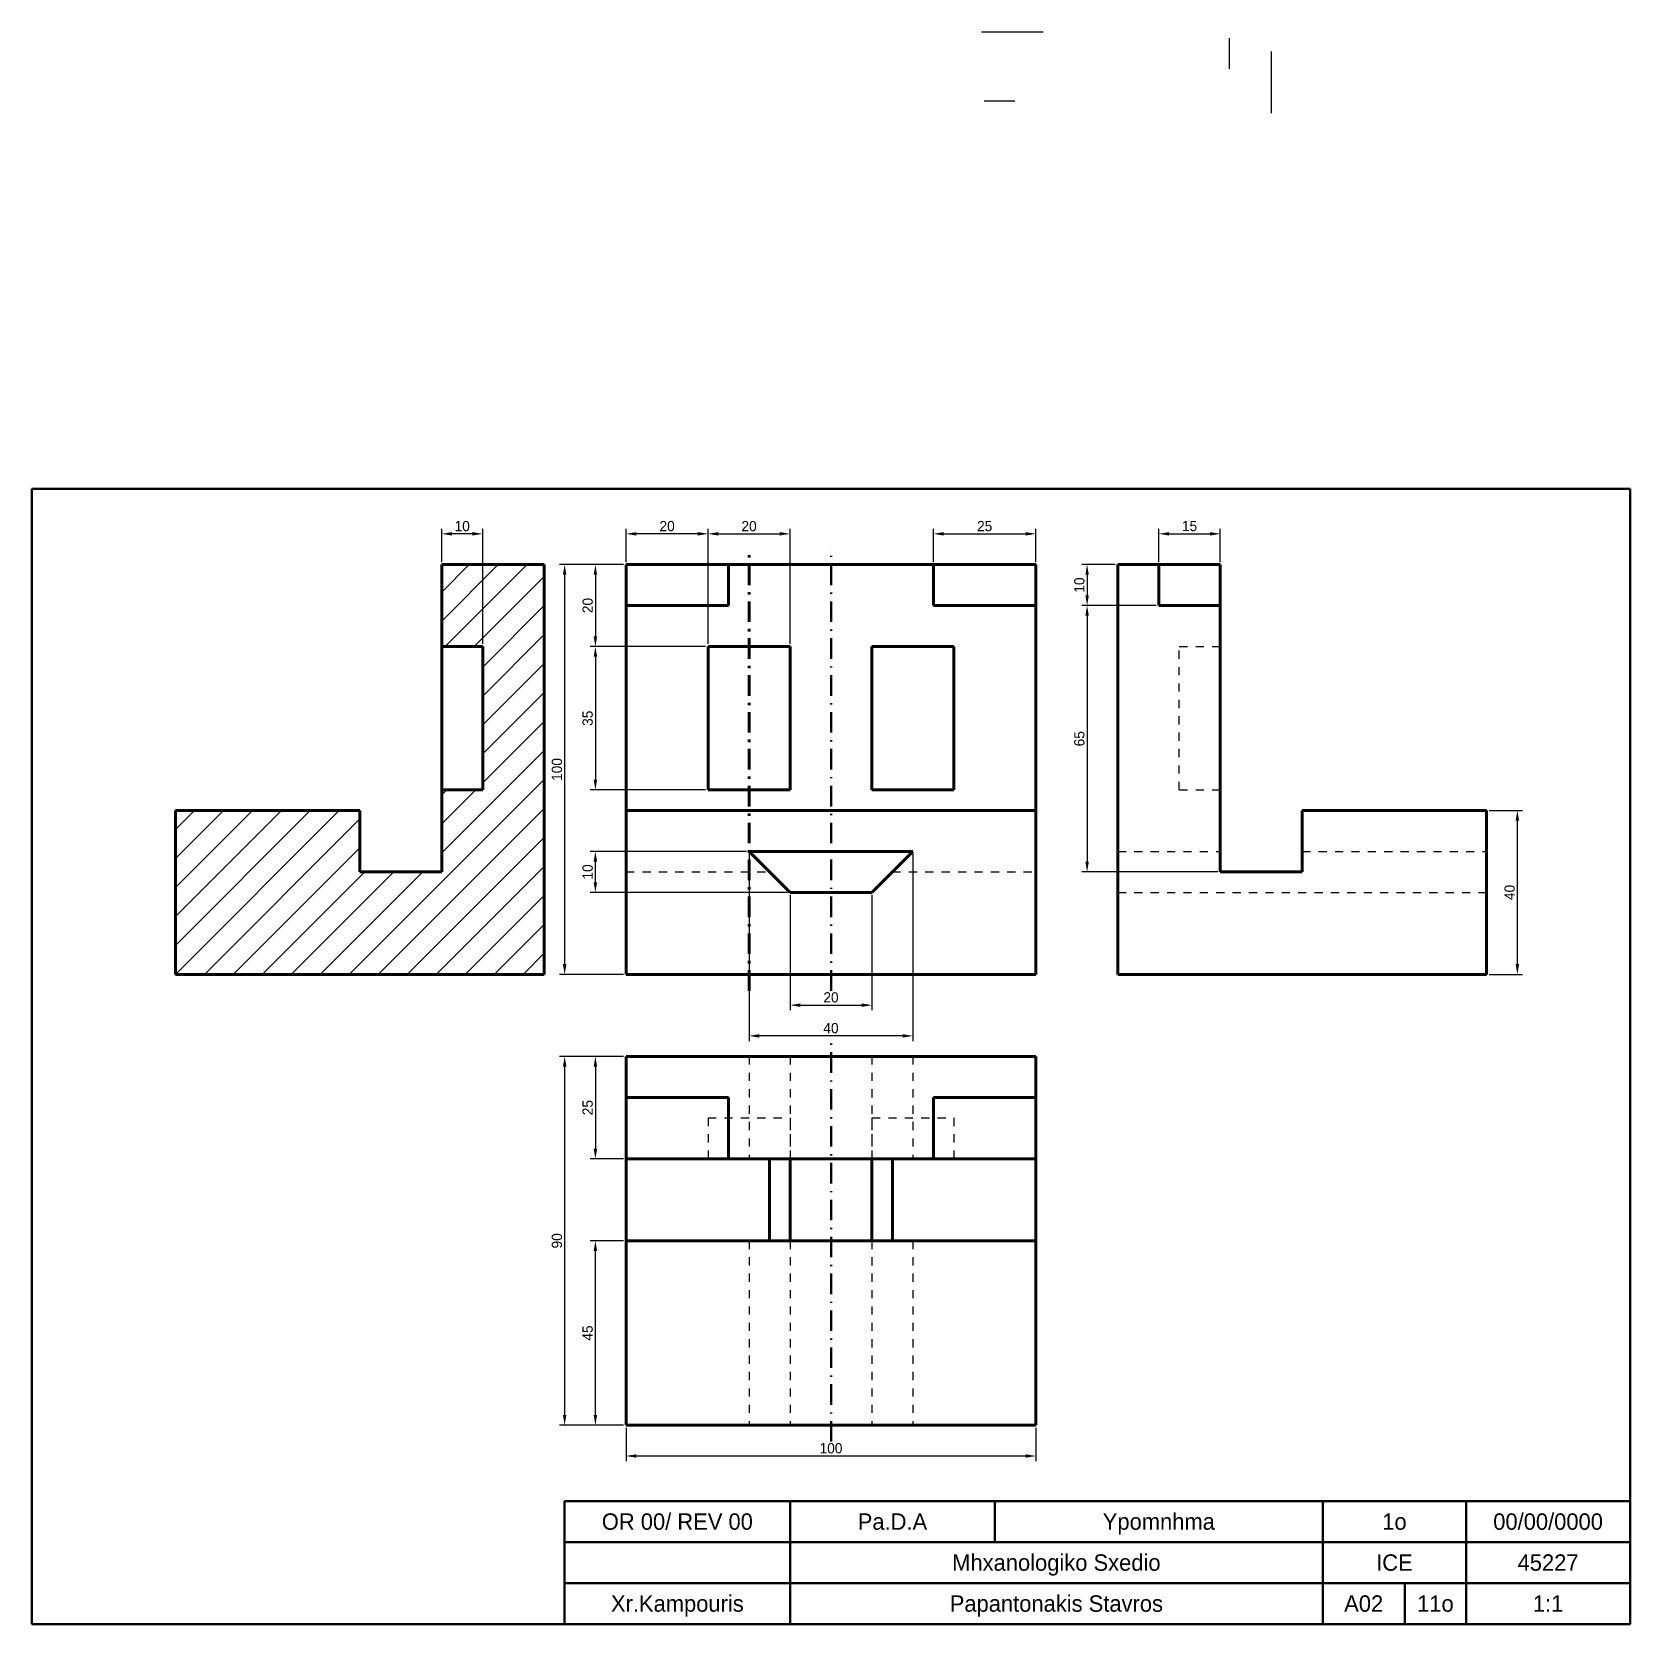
# Model space of a CAD drawing. Header units: millimetres. Extents: x 0 to 903, y 0 to 980.
# Drawn here: x 0 to 390, y 0 to 388.4 of the extents above; entities that cross this region are included whole.
import ezdxf
from ezdxf.enums import TextEntityAlignment as Align

# ---------------------------------------------------------------- set-up
doc = ezdxf.new("R2010")
doc.units = ezdxf.units.MM
for name, pattern in [('diak', [4, 2, -2]), ('simetrias.lin', [9, 5, -1.85, 0.3, -1.85]), ('tomis.lin', [9, 5, -1.7, 0.6, -1.7])]:
    doc.linetypes.add(name, pattern=pattern)
doc.dimstyles.new('ISO-25', dxfattribs={"dimtxt": 2.5, "dimasz": 2.5, "dimexe": 1.25, "dimexo": 0.625, "dimtad": 1, "dimtxsty": 'Standard', "dimcen": 2.5, "dimadec": 0, "dimazin": 0, "dimtfac": 1, "dimtmove": 0, "dimatfit": 3, "dimfxl": 0, "dimarcsym": 0})

msp = doc.modelspace()

# ---------------------------------------------------------------- texts
for s, p in [('OR 00/ REV 00', (157.5, 25)), ('Pa.D.A', (210, 25)), ('Ypomnhma', (275, 25)), ('1o', (332.5, 25)), ('00/00/0000', (370, 25)), ('Mhxanologiko Sxedio', (250, 15)), ('ICE', (332.5, 15)), ('45227', (370, 15)), ('Xr.Kampouris', (157.5, 5)), ('Papantonakis Stavros', (250, 5)), ('A02', (325, 5)), ('11o', (342.5, 5)), ('1:1', (370, 5))]:
    msp.add_text(s, height=4).set_placement(p, align=Align.MIDDLE_CENTER)

# ---------------------------------------------------------------- blocks, each defined once
blk = doc.blocks.new('*D14')
at = {"color": 0, "lineweight": -2}
for p, q in [((220, 259.12), (220, 267.25)), ((222.5, 266), (242.5, 266)), ((245, 259.12), (245, 267.25))]:
    blk.add_line(p, q, dxfattribs=at)
at = {"color": 0}
for points in [[(222.5, 266.42), (222.5, 265.58), (220, 266)], [(242.5, 266.42), (242.5, 265.58), (245, 266)]]:
    blk.add_solid(points, dxfattribs=at)
at = {"layer": 'Defpoints', "color": 0}
for p in [(245, 266), (220, 258.5), (245, 258.5)]:
    blk.add_point(p, dxfattribs=at)
at = {"color": 0, "insert": (232.5, 267.87), "char_height": 2.5, "attachment_point": 5}
blk.add_mtext('25', dxfattribs=at)
blk = doc.blocks.new('*D22')
at = {"color": 0, "lineweight": -2}
for p, q in [((275, 259.12), (275, 267.25)), ((277.5, 266), (287.5, 266)), ((290, 259.12), (290, 267.25))]:
    blk.add_line(p, q, dxfattribs=at)
at = {"color": 0}
for points in [[(277.5, 266.42), (277.5, 265.58), (275, 266)], [(287.5, 266.42), (287.5, 265.58), (290, 266)]]:
    blk.add_solid(points, dxfattribs=at)
at = {"layer": 'Defpoints', "color": 0}
for p in [(290, 266), (275, 258.5), (290, 258.5)]:
    blk.add_point(p, dxfattribs=at)
at = {"color": 0, "insert": (282.5, 267.88), "char_height": 2.5, "attachment_point": 5}
blk.add_mtext('15', dxfattribs=at)
blk = doc.blocks.new('*D60')
at = {"color": 0, "lineweight": -2}
for p, q in [((145, 47.88), (145, 39.75)), ((245, 47.88), (245, 39.75)), ((147.5, 41), (242.5, 41))]:
    blk.add_line(p, q, dxfattribs=at)
at = {"color": 0}
for points in [[(147.5, 41.42), (147.5, 40.58), (145, 41)], [(242.5, 41.42), (242.5, 40.58), (245, 41)]]:
    blk.add_solid(points, dxfattribs=at)
at = {"layer": 'Defpoints', "color": 0}
for p in [(145, 48.5), (245, 48.5), (245, 41)]:
    blk.add_point(p, dxfattribs=at)
at = {"color": 0, "insert": (195, 42.88), "char_height": 2.5, "attachment_point": 5}
blk.add_mtext('100', dxfattribs=at)
blk = doc.blocks.new('*D64')
at = {"color": 0, "lineweight": -2}
for p, q in [((165, 239.12), (165, 267.25)), ((167.5, 266), (182.5, 266)), ((185, 239.12), (185, 267.25))]:
    blk.add_line(p, q, dxfattribs=at)
at = {"color": 0}
for points in [[(167.5, 266.42), (167.5, 265.58), (165, 266)], [(182.5, 266.42), (182.5, 265.58), (185, 266)]]:
    blk.add_solid(points, dxfattribs=at)
at = {"layer": 'Defpoints', "color": 0}
for p in [(185, 266), (165, 238.5), (185, 238.5)]:
    blk.add_point(p, dxfattribs=at)
at = {"color": 0, "insert": (175, 267.87), "char_height": 2.5, "attachment_point": 5}
blk.add_mtext('20', dxfattribs=at)
blk = doc.blocks.new('*D72')
at = {"color": 0, "lineweight": -2}
for p, q in [((355.62, 198.5), (363.75, 198.5)), ((362.5, 161), (362.5, 196)), ((355.62, 158.5), (363.75, 158.5))]:
    blk.add_line(p, q, dxfattribs=at)
at = {"color": 0}
for points in [[(362.08, 196), (362.92, 196), (362.5, 198.5)], [(362.08, 161), (362.92, 161), (362.5, 158.5)]]:
    blk.add_solid(points, dxfattribs=at)
at = {"layer": 'Defpoints', "color": 0}
for p in [(355, 198.5), (362.5, 198.5), (355, 158.5)]:
    blk.add_point(p, dxfattribs=at)
at = {"color": 0, "insert": (360.62, 178.5), "char_height": 2.5, "attachment_point": 5, "rotation": 90}
blk.add_mtext('40', dxfattribs=at)
blk = doc.blocks.new('*D73')
at = {"color": 0, "lineweight": -2}
for p, q in [((144.38, 138.5), (128.75, 138.5)), ((130, 136), (130, 51)), ((144.38, 48.5), (128.75, 48.5))]:
    blk.add_line(p, q, dxfattribs=at)
at = {"color": 0}
for points in [[(129.58, 136), (130.42, 136), (130, 138.5)], [(129.58, 51), (130.42, 51), (130, 48.5)]]:
    blk.add_solid(points, dxfattribs=at)
at = {"layer": 'Defpoints', "color": 0}
for p in [(145, 138.5), (130, 48.5), (145, 48.5)]:
    blk.add_point(p, dxfattribs=at)
at = {"color": 0, "insert": (128.12, 93.5), "char_height": 2.5, "attachment_point": 5, "rotation": 90}
blk.add_mtext('90', dxfattribs=at)
blk = doc.blocks.new('*D74')
at = {"color": 0, "lineweight": -2}
for p, q in [((144.38, 138.5), (136.25, 138.5)), ((137.5, 136), (137.5, 116)), ((144.38, 113.5), (136.25, 113.5))]:
    blk.add_line(p, q, dxfattribs=at)
at = {"color": 0}
for points in [[(137.08, 136), (137.92, 136), (137.5, 138.5)], [(137.08, 116), (137.92, 116), (137.5, 113.5)]]:
    blk.add_solid(points, dxfattribs=at)
at = {"layer": 'Defpoints', "color": 0}
for p in [(145, 138.5), (137.5, 113.5), (145, 113.5)]:
    blk.add_point(p, dxfattribs=at)
at = {"color": 0, "insert": (135.62, 126), "char_height": 2.5, "attachment_point": 5, "rotation": 90}
blk.add_mtext('25', dxfattribs=at)
blk = doc.blocks.new('*D75')
at = {"color": 0, "lineweight": -2}
for p, q in [((175, 187.88), (175, 142.25)), ((215, 187.88), (215, 142.25)), ((212.5, 143.5), (177.5, 143.5))]:
    blk.add_line(p, q, dxfattribs=at)
at = {"color": 0}
for points in [[(177.5, 143.92), (177.5, 143.08), (175, 143.5)], [(212.5, 143.92), (212.5, 143.08), (215, 143.5)]]:
    blk.add_solid(points, dxfattribs=at)
at = {"layer": 'Defpoints', "color": 0}
for p in [(175, 188.5), (215, 188.5), (175, 143.5)]:
    blk.add_point(p, dxfattribs=at)
at = {"color": 0, "insert": (195, 145.38), "char_height": 2.5, "attachment_point": 5}
blk.add_mtext('40', dxfattribs=at)
blk = doc.blocks.new('*D76')
at = {"color": 0, "lineweight": -2}
for p, q in [((185, 177.88), (185, 149.75)), ((205, 177.88), (205, 149.75)), ((187.5, 151), (202.5, 151))]:
    blk.add_line(p, q, dxfattribs=at)
at = {"color": 0}
for points in [[(187.5, 151.42), (187.5, 150.58), (185, 151)], [(202.5, 151.42), (202.5, 150.58), (205, 151)]]:
    blk.add_solid(points, dxfattribs=at)
at = {"layer": 'Defpoints', "color": 0}
for p in [(185, 178.5), (205, 178.5), (205, 151)]:
    blk.add_point(p, dxfattribs=at)
at = {"color": 0, "insert": (195, 152.88), "char_height": 2.5, "attachment_point": 5}
blk.add_mtext('20', dxfattribs=at)
blk = doc.blocks.new('*D86')
at = {"color": 0, "lineweight": -2}
for p, q in [((145, 259.12), (145, 267.25)), ((162.5, 266), (147.5, 266)), ((165, 239.12), (165, 267.25))]:
    blk.add_line(p, q, dxfattribs=at)
at = {"color": 0}
for points in [[(147.5, 266.42), (147.5, 265.58), (145, 266)], [(162.5, 266.42), (162.5, 265.58), (165, 266)]]:
    blk.add_solid(points, dxfattribs=at)
at = {"layer": 'Defpoints', "color": 0}
for p in [(145, 266), (145, 258.5), (165, 238.5)]:
    blk.add_point(p, dxfattribs=at)
at = {"color": 0, "insert": (155, 267.87), "char_height": 2.5, "attachment_point": 5}
blk.add_mtext('20', dxfattribs=at)
blk = doc.blocks.new('*D88')
at = {"color": 0, "lineweight": -2}
for p, q in [((274.38, 248.5), (256.25, 248.5)), ((257.5, 246), (257.5, 186)), ((289.38, 183.5), (256.25, 183.5))]:
    blk.add_line(p, q, dxfattribs=at)
at = {"color": 0}
for points in [[(257.08, 246), (257.92, 246), (257.5, 248.5)], [(257.08, 186), (257.92, 186), (257.5, 183.5)]]:
    blk.add_solid(points, dxfattribs=at)
at = {"layer": 'Defpoints', "color": 0}
for p in [(275, 248.5), (257.5, 183.5), (290, 183.5)]:
    blk.add_point(p, dxfattribs=at)
at = {"color": 0, "insert": (255.62, 216), "char_height": 2.5, "attachment_point": 5, "rotation": 90}
blk.add_mtext('65', dxfattribs=at)
blk = doc.blocks.new('*D89')
at = {"color": 0, "lineweight": -2}
for p, q in [((144.38, 93.5), (136.25, 93.5)), ((137.5, 51), (137.5, 91)), ((144.38, 48.5), (136.25, 48.5))]:
    blk.add_line(p, q, dxfattribs=at)
at = {"color": 0}
for points in [[(137.08, 91), (137.92, 91), (137.5, 93.5)], [(137.08, 51), (137.92, 51), (137.5, 48.5)]]:
    blk.add_solid(points, dxfattribs=at)
at = {"layer": 'Defpoints', "color": 0}
for p in [(137.5, 93.5), (145, 93.5), (145, 48.5)]:
    blk.add_point(p, dxfattribs=at)
at = {"color": 0, "insert": (135.62, 71), "char_height": 2.5, "attachment_point": 5, "rotation": 90}
blk.add_mtext('45', dxfattribs=at)
blk = doc.blocks.new('*D90')
at = {"color": 0, "lineweight": -2}
for p, q in [((144.38, 258.5), (128.75, 258.5)), ((130, 256), (130, 161)), ((144.38, 158.5), (128.75, 158.5))]:
    blk.add_line(p, q, dxfattribs=at)
at = {"color": 0}
for points in [[(129.58, 256), (130.42, 256), (130, 258.5)], [(129.58, 161), (130.42, 161), (130, 158.5)]]:
    blk.add_solid(points, dxfattribs=at)
at = {"layer": 'Defpoints', "color": 0}
for p in [(145, 258.5), (130, 158.5), (145, 158.5)]:
    blk.add_point(p, dxfattribs=at)
at = {"color": 0, "insert": (128.12, 208.5), "char_height": 2.5, "attachment_point": 5, "rotation": 90}
blk.add_mtext('100', dxfattribs=at)
blk = doc.blocks.new('*D93')
at = {"color": 0, "lineweight": -2}
for p, q in [((144.38, 258.5), (136.25, 258.5)), ((137.5, 256), (137.5, 241)), ((164.38, 238.5), (136.25, 238.5))]:
    blk.add_line(p, q, dxfattribs=at)
at = {"color": 0}
for points in [[(137.08, 256), (137.92, 256), (137.5, 258.5)], [(137.08, 241), (137.92, 241), (137.5, 238.5)]]:
    blk.add_solid(points, dxfattribs=at)
at = {"layer": 'Defpoints', "color": 0}
for p in [(145, 258.5), (137.5, 238.5), (165, 238.5)]:
    blk.add_point(p, dxfattribs=at)
at = {"color": 0, "insert": (135.62, 248.5), "char_height": 2.5, "attachment_point": 5, "rotation": 90}
blk.add_mtext('20', dxfattribs=at)
blk = doc.blocks.new('*D94')
at = {"color": 0, "lineweight": -2}
for p, q in [((164.38, 238.5), (136.25, 238.5)), ((137.5, 236), (137.5, 206)), ((164.38, 203.5), (136.25, 203.5))]:
    blk.add_line(p, q, dxfattribs=at)
at = {"color": 0}
for points in [[(137.08, 236), (137.92, 236), (137.5, 238.5)], [(137.08, 206), (137.92, 206), (137.5, 203.5)]]:
    blk.add_solid(points, dxfattribs=at)
at = {"layer": 'Defpoints', "color": 0}
for p in [(165, 238.5), (137.5, 203.5), (165, 203.5)]:
    blk.add_point(p, dxfattribs=at)
at = {"color": 0, "insert": (135.62, 221), "char_height": 2.5, "attachment_point": 5, "rotation": 90}
blk.add_mtext('35', dxfattribs=at)
blk = doc.blocks.new('*D95')
at = {"color": 0, "lineweight": -2}
for p, q in [((174.38, 188.5), (136.25, 188.5)), ((137.5, 181), (137.5, 186)), ((184.38, 178.5), (136.25, 178.5))]:
    blk.add_line(p, q, dxfattribs=at)
at = {"color": 0}
for points in [[(137.08, 186), (137.92, 186), (137.5, 188.5)], [(137.08, 181), (137.92, 181), (137.5, 178.5)]]:
    blk.add_solid(points, dxfattribs=at)
at = {"layer": 'Defpoints', "color": 0}
for p in [(137.5, 188.5), (175, 188.5), (185, 178.5)]:
    blk.add_point(p, dxfattribs=at)
at = {"color": 0, "insert": (135.62, 183.5), "char_height": 2.5, "attachment_point": 5, "rotation": 90}
blk.add_mtext('10', dxfattribs=at)
blk = doc.blocks.new('*D96')
at = {"color": 0, "lineweight": -2}
for p, q in [((264.38, 258.5), (256.25, 258.5)), ((257.5, 256), (257.5, 251)), ((274.38, 248.5), (256.25, 248.5))]:
    blk.add_line(p, q, dxfattribs=at)
at = {"color": 0}
for points in [[(257.08, 256), (257.92, 256), (257.5, 258.5)], [(257.08, 251), (257.92, 251), (257.5, 248.5)]]:
    blk.add_solid(points, dxfattribs=at)
at = {"layer": 'Defpoints', "color": 0}
for p in [(265, 258.5), (257.5, 248.5), (275, 248.5)]:
    blk.add_point(p, dxfattribs=at)
at = {"color": 0, "insert": (255.62, 253.5), "char_height": 2.5, "attachment_point": 5, "rotation": 90}
blk.add_mtext('10', dxfattribs=at)
blk = doc.blocks.new('*D97')
at = {"color": 0, "lineweight": -2}
for p, q in [((100, 259.12), (100, 267.25)), ((107.5, 266), (102.5, 266)), ((110, 239.12), (110, 267.25))]:
    blk.add_line(p, q, dxfattribs=at)
at = {"color": 0}
for points in [[(102.5, 266.42), (102.5, 265.58), (100, 266)], [(107.5, 266.42), (107.5, 265.58), (110, 266)]]:
    blk.add_solid(points, dxfattribs=at)
at = {"layer": 'Defpoints', "color": 0}
for p in [(100, 266), (100, 258.5), (110, 238.5)]:
    blk.add_point(p, dxfattribs=at)
at = {"color": 0, "insert": (105, 267.87), "char_height": 2.5, "attachment_point": 5}
blk.add_mtext('10', dxfattribs=at)

# ---------------------------------------------------------------- dimensions: what is measured, and where the dimension line sits
for base, p1, p2, picture, middle in [((100, 266), (110, 238.5), (100, 258.5), '*D97', (105, 267.875)), ((145, 266), (165, 238.5), (145, 258.5), '*D86', (155, 267.875)), ((185, 266), (165, 238.5), (185, 238.5), '*D64', (175, 267.875)), ((245, 266), (220, 258.5), (245, 258.5), '*D14', (232.5, 267.875)), ((290, 266), (275, 258.5), (290, 258.5), '*D22', (282.5, 267.875)), ((175, 143.5), (215, 188.5), (175, 188.5), '*D75', (195, 145.375)), ((205, 151), (185, 178.5), (205, 178.5), '*D76', (195, 152.875)), ((245, 41), (145, 48.5), (245, 48.5), '*D60', (195, 42.875))]:
    dim = msp.add_linear_dim(base=base, p1=p1, p2=p2, dimstyle='ISO-25')
    dim.commit()
    dim.dimension.update_dxf_attribs({"geometry": picture, "text_midpoint": middle})
for base, p1, p2, picture, middle in [((130, 158.5), (145, 258.5), (145, 158.5), '*D90', (128.125, 208.5)), ((137.5, 238.5), (145, 258.5), (165, 238.5), '*D93', (135.625, 248.5)), ((257.5, 248.5), (265, 258.5), (275, 248.5), '*D96', (255.625, 253.5)), ((257.5, 183.5), (275, 248.5), (290, 183.5), '*D88', (255.625, 216)), ((137.5, 203.5), (165, 238.5), (165, 203.5), '*D94', (135.625, 221)), ((362.5, 198.5), (355, 158.5), (355, 198.5), '*D72', (360.625, 178.5)), ((137.5, 188.5), (185, 178.5), (175, 188.5), '*D95', (135.625, 183.5)), ((130, 48.5), (145, 138.5), (145, 48.5), '*D73', (128.125, 93.5)), ((137.5, 113.5), (145, 138.5), (145, 113.5), '*D74', (135.625, 126)), ((137.5, 93.5), (145, 48.5), (145, 93.5), '*D89', (135.625, 71))]:
    dim = msp.add_linear_dim(base=base, p1=p1, p2=p2, angle=90, dimstyle='ISO-25')
    dim.commit()
    dim.dimension.update_dxf_attribs({"geometry": picture, "text_midpoint": middle})

# ---------------------------------------------------------------- linework, layer by layer
for p, q in [((231.747, 388.446), (246.747, 388.446)), ((292.282, 379.453), (292.282, 386.953)), ((302.471, 368.662), (302.471, 383.662)), ((232.347, 371.659), (239.847, 371.659)), ((100, 198.5), (100, 258.5)), ((100, 251.784), (106.716, 258.5)), ((100, 244.713), (113.787, 258.5)), ((100.858, 238.5), (120.858, 258.5)), ((107.929, 238.5), (125, 255.571)), ((110, 233.5), (125, 248.5)), ((110, 226.429), (125, 241.429)), ((110, 219.358), (125, 234.358)), ((110, 212.287), (125, 227.287)), ((110, 205.216), (125, 220.216)), ((100, 188.145), (125, 213.145)), ((77.426, 158.5), (125, 206.074)), ((100, 202.287), (101.213, 203.5)), ((100, 195.216), (108.284, 203.5)), ((84.497, 158.5), (125, 199.003)), ((35, 158.5), (75, 198.5)), ((35, 165.571), (67.929, 198.5)), ((35, 172.642), (60.858, 198.5)), ((35, 179.713), (53.787, 198.5)), ((35, 186.784), (46.716, 198.5)), ((35, 193.855), (39.645, 198.5)), ((42.071, 158.5), (80, 196.429)), ((91.569, 158.5), (125, 191.931)), ((91.569, 158.5), (125, 191.931)), ((49.142, 158.5), (80, 189.358)), ((56.213, 158.5), (81.213, 183.5)), ((63.284, 158.5), (88.284, 183.5)), ((70.355, 158.5), (95.355, 183.5)), ((98.64, 158.5), (125, 184.86)), ((105.711, 158.5), (125, 177.789)), ((112.782, 158.5), (125, 170.718)), ((119.853, 158.5), (125, 163.647))]:
    msp.add_line(p, q)
at = {"lineweight": 50}
for p, q in [((0, 0), (0, 277)), ((0, 277), (390, 277)), ((390, 0), (390, 277)), ((390, 0), (390, 277)), ((390, 0), (390, 277)), ((130, 0), (130, 30)), ((130, 30), (390, 30)), ((185, 0), (185, 30)), ((235, 20), (235, 30)), ((315, 0), (315, 30)), ((350, 0), (350, 30)), ((130, 20), (390, 20)), ((130, 10), (390, 10)), ((335, 0), (335, 10)), ((0, 0), (390, 0))]:
    msp.add_line(p, q, dxfattribs=at)
at = {"linetype": 'tomis.lin', "lineweight": 60}
msp.add_line((175, 154.5), (175, 262.5), dxfattribs=at)
at = {"linetype": 'simetrias.lin', "lineweight": 50}
for p, q in [((195, 154.5), (195, 262.5)), ((195, 44.5), (195, 142.5))]:
    msp.add_line(p, q, dxfattribs=at)
at = {"lineweight": 60}
for p, q in [((125, 258.5), (100, 258.5)), ((100, 183.5), (100, 258.5)), ((125, 158.5), (125, 258.5)), ((145, 158.5), (145, 258.5)), ((145, 258.5), (245, 258.5)), ((170, 248.5), (170, 258.5)), ((220, 248.5), (220, 258.5)), ((245, 158.5), (245, 258.5)), ((265, 158.5), (265, 258.5)), ((265, 258.5), (290, 258.5)), ((275, 248.5), (275, 258.5)), ((290, 198.5), (290, 258.5)), ((290, 183.5), (290, 258.5)), ((145, 248.5), (170, 248.5)), ((220, 248.5), (245, 248.5)), ((275, 248.5), (290, 248.5)), ((110, 238.5), (100, 238.5)), ((110, 203.5), (110, 238.5)), ((165, 238.5), (185, 238.5)), ((165, 203.5), (165, 238.5)), ((185, 203.5), (185, 238.5)), ((205, 203.5), (205, 238.5)), ((205, 238.5), (225, 238.5)), ((225, 203.5), (225, 238.5)), ((110, 203.5), (100, 203.5)), ((165, 203.5), (185, 203.5)), ((205, 203.5), (225, 203.5)), ((35, 158.5), (35, 198.5)), ((80, 198.5), (35, 198.5)), ((80, 183.5), (80, 198.5)), ((145, 198.5), (245, 198.5)), ((310, 198.5), (355, 198.5)), ((310, 183.5), (310, 198.5)), ((355, 158.5), (355, 198.5)), ((175, 188.5), (215, 188.5)), ((185, 178.5), (175, 188.5)), ((205, 178.5), (215, 188.5)), ((100, 183.5), (80, 183.5)), ((290, 183.5), (310, 183.5)), ((205, 178.5), (185, 178.5)), ((125, 158.5), (35, 158.5)), ((145, 158.5), (245, 158.5)), ((265, 158.5), (355, 158.5)), ((145, 138.5), (245, 138.5)), ((145, 138.5), (145, 48.5)), ((245, 138.5), (245, 48.5)), ((145, 128.5), (170, 128.5)), ((170, 128.5), (170, 113.5)), ((220, 128.5), (220, 113.5)), ((220, 128.5), (245, 128.5)), ((145, 113.5), (245, 113.5)), ((180, 113.5), (180, 93.5)), ((185, 113.5), (185, 93.5)), ((205, 113.5), (205, 93.5)), ((210, 113.5), (210, 93.5)), ((145, 93.5), (245, 93.5)), ((145, 48.5), (245, 48.5))]:
    msp.add_line(p, q, dxfattribs=at)
at = {"linetype": 'diak', "lineweight": 30}
for p, q in [((280, 238.5), (290, 238.5)), ((280, 203.5), (280, 238.5)), ((280, 203.5), (290, 203.5)), ((265, 188.5), (290, 188.5)), ((310, 188.5), (355, 188.5)), ((145, 183.5), (180, 183.5)), ((210, 183.5), (245, 183.5)), ((265, 178.5), (355, 178.5)), ((175, 138.5), (175, 113.5)), ((185, 138.5), (185, 113.5)), ((205, 138.5), (205, 113.5)), ((215, 138.5), (215, 113.5)), ((165, 123.5), (165, 113.5)), ((165, 123.5), (185, 123.5)), ((185, 123.5), (185, 113.5)), ((205, 123.5), (205, 113.5)), ((205, 123.5), (225, 123.5)), ((225, 123.5), (225, 113.5)), ((175, 93.5), (175, 48.5)), ((185, 93.5), (185, 48.5)), ((205, 93.5), (205, 48.5)), ((215, 93.5), (215, 48.5))]:
    msp.add_line(p, q, dxfattribs=at)

msp.set_redraw_order([(e.dxf.handle, doc.entitydb.next_handle()) for e in msp.query("TEXT MTEXT ATTDEF DIMENSION ARC_DIMENSION")])  # texts and dimensions are drawn at this point

doc.saveas('drawing.dxf')
